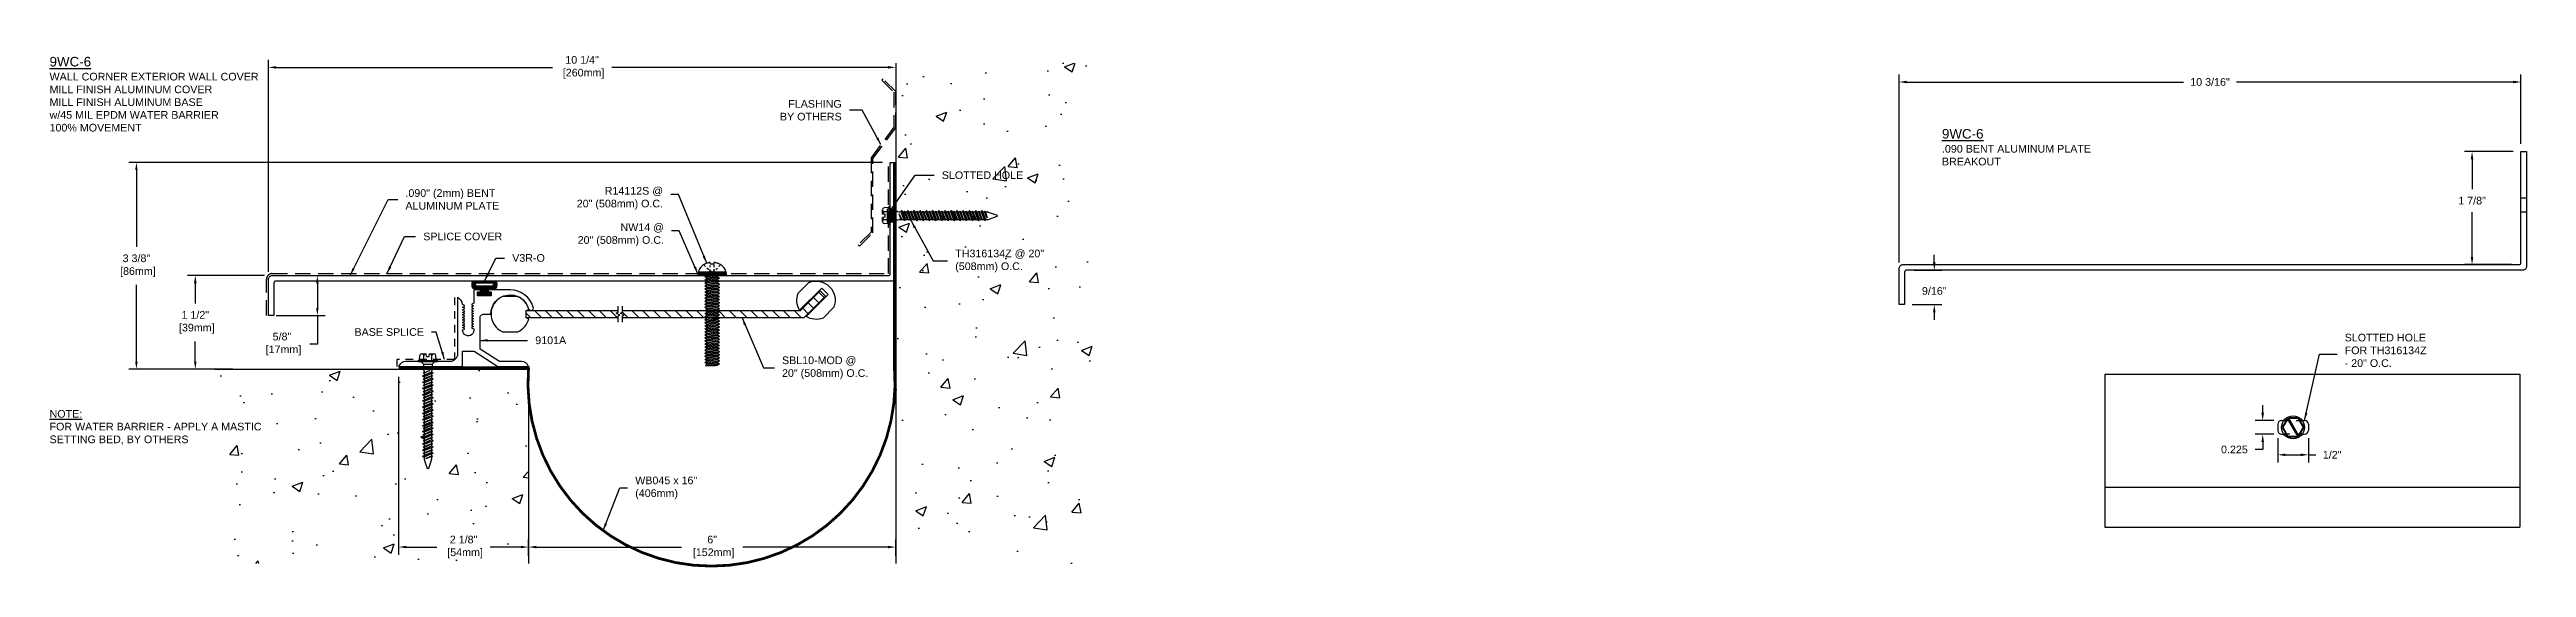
# Model space of a CAD drawing. Header units: inches. Extents: x -0.4 to 40.1, y 3.5 to 11.9.
import ezdxf

# ---------------------------------------------------------------- set-up
doc = ezdxf.new("R2010")
doc.units = ezdxf.units.IN
doc.header["$MEASUREMENT"] = 0
doc.linetypes.add('DASHED2', pattern=[0.375, 0.25, -0.125])
doc.linetypes.add('HIDDEN', pattern=[0.375, 0.25, -0.125])
for name, color, linetype in [('ANCHORS', 4, 'Continuous'), ('CONDITIONS', 1, 'Continuous'), ('DIMENSIONS', 3, 'Continuous'), ('FILLERS', 2, 'Continuous'), ('METALS', 7, 'Continuous'), ('TEXT', 2, 'Continuous')]:
    doc.layers.add(name, color=color, linetype=linetype)
doc.styles.add('ARIAL', font='arial.ttf')
doc.dimstyles.new('ARIAL', dxfattribs={"dimtxt": 0.125, "dimasz": 0.125, "dimexe": 0.125, "dimexo": 0.125, "dimgap": 0.125, "dimtad": 0, "dimtih": 1, "dimtoh": 1, "dimdec": 4, "dimzin": 3, "dimdsep": 46, "dimlunit": 4, "dimtxsty": 'ARIAL', "dimcen": 0.125, "dimadec": 0, "dimazin": 0, "dimtfac": 1, "dimtdec": 4, "dimtofl": 0, "dimtmove": 0, "dimatfit": 3, "dimfxl": 0, "dimfrac": 2, "dimtolj": 1, "dimtzin": 0, "dimarcsym": 0})

msp = doc.modelspace()

# ---------------------------------------------------------------- texts
at = {"layer": 'TEXT', "attachment_point": 1, "style": 'ARIAL'}
for s, insert, char_height, width in [('{\\L9WC-6\\P\\H0.8x;\\lWALL CORNER EXTERIOR WALL COVER\\PMILL FINISH ALUMINUM COVER\\PMILL FINISH ALUMINUM BASE\\Pw/45 MIL EPDM WATER BARRIER\\P100% MOVEMENT}', (-0.3961346, 11.8217088), 0.15625, 4.539973557), ('{\\L9WC-6\\P\\H0.8x;\\l.090 BENT ALUMINUM PLATE\\PBREAKOUT}', (30.5203326, 10.6430819), 0.15625, 3.3125), ('{\\LNOTE:}\\PFOR WATER BARRIER - APPLY A MASTIC SETTING BED, BY OTHERS', (-0.3961346, 6.0536972), 0.125, 3.552807365)]:
    msp.add_mtext(s, dxfattribs=dict(at, insert=insert, char_height=char_height, width=width))
at = {"layer": 'TEXT', "char_height": 0.125, "style": 'ARIAL'}
for s, insert, attachment_point in [('FLASHING\\PBY OTHERS', (12.5453478, 10.9489369), 6), ('SLOTTED HOLE', (14.1808222, 9.8882733), 4), ('.090" (2mm) BENT\\PALUMINUM PLATE', (5.4180567, 9.4927077), 4), ('R14112S @\\P20" (508mm) O.C.', (9.6274749, 9.5112155), 6), ('SPLICE COVER', (5.7092195, 8.8875317), 4), ('\\A1;NW14 @\\P20" (508mm) O.C.', (9.6422692, 8.9158383), 6), ('V3R-O', (7.1621821, 8.5364187), 4), ('TH316134Z @ 20"\\P(508mm) O.C.', (14.3997625, 8.4875585), 4), ('\\A1;BASE SPLICE', (5.7209211, 7.3902009), 3), ('SLOTTED HOLE\\PFOR TH316134Z\\P- 20" O.C.', (37.0995411, 7.0272484), 4), ('9101A', (7.538906, 7.1913837), 4), ('SBL10-MOD @\\P20" (508mm) O.C.', (11.5698615, 6.7425143), 4), ('WB045 x 16"\\P(406mm)', (9.1720922, 4.7809879), 4)]:
    msp.add_mtext(s, dxfattribs=dict(at, insert=insert, attachment_point=attachment_point))

# ---------------------------------------------------------------- blocks, each defined once
blk = doc.blocks.new('TH-316134')
for p, q in [((-0.157, 0.019), (0.157, 0.019)), ((-0.157, 0), (-0.157, 0.019)), ((-0.157, 0), (0.157, 0)), ((-0.135, 0.029), (-0.129, 0.1)), ((-0.115, 0), (-0.07, -0.045)), ((-0.097, 0.127), (-0.027, 0.127)), ((-0.065, 0.019), (-0.065, 0.1)), ((-0.023, 0.083), (-0.027, 0.127)), ((-0.023, 0.083), (0.023, 0.083)), ((0.023, 0.083), (0.027, 0.127)), ((0.027, 0.127), (0.097, 0.127)), ((0.064, 0.019), (0.064, 0.1)), ((0.115, 0), (0.07, -0.045)), ((0.135, 0.029), (0.129, 0.1)), ((0.157, 0.019), (0.157, 0)), ((-0.086, -0.234), (0.086, -0.184)), ((-0.086, -0.234), (-0.062, -0.221)), ((-0.086, -0.234), (-0.062, -0.247)), ((-0.086, -0.336), (0.086, -0.285)), ((-0.086, -0.336), (-0.062, -0.323)), ((-0.086, -0.336), (-0.062, -0.349)), ((-0.086, -0.437), (0.086, -0.387)), ((-0.074, -0.184), (0.032, -0.147)), ((-0.074, -0.184), (-0.062, -0.177)), ((-0.074, -0.184), (-0.062, -0.19)), ((-0.074, -0.285), (0.074, -0.234)), ((-0.074, -0.285), (-0.062, -0.279)), ((-0.074, -0.285), (-0.062, -0.291)), ((-0.074, -0.387), (0.074, -0.336)), ((-0.074, -0.387), (-0.062, -0.381)), ((-0.074, -0.387), (-0.062, -0.393)), ((-0.07, -0.045), (0.07, -0.045)), ((-0.07, -0.045), (-0.07, -0.112)), ((-0.069, -0.122), (-0.063, -0.148)), ((0.032, -0.147), (-0.062, -0.19)), ((-0.062, -0.177), (0.032, -0.147)), ((-0.062, -0.157), (-0.062, -0.177)), ((0.062, -0.171), (-0.062, -0.221)), ((-0.062, -0.19), (-0.062, -0.221)), ((0.062, -0.197), (-0.062, -0.247)), ((-0.062, -0.279), (0.062, -0.228)), ((0.062, -0.241), (-0.062, -0.291)), ((-0.062, -0.247), (-0.062, -0.279)), ((0.062, -0.272), (-0.062, -0.323)), ((-0.062, -0.291), (-0.062, -0.323)), ((0.062, -0.298), (-0.062, -0.349)), ((-0.062, -0.381), (0.062, -0.33)), ((0.062, -0.342), (-0.062, -0.393)), ((-0.062, -0.349), (-0.062, -0.381)), ((0.062, -0.374), (-0.062, -0.425)), ((-0.062, -0.393), (-0.062, -0.425)), ((0.062, -0.4), (-0.062, -0.45)), ((0.062, -0.157), (0.062, -0.171)), ((0.086, -0.184), (0.062, -0.171)), ((0.086, -0.184), (0.062, -0.197)), ((0.062, -0.197), (0.062, -0.228)), ((0.074, -0.234), (0.062, -0.228)), ((0.074, -0.234), (0.062, -0.241)), ((0.062, -0.241), (0.062, -0.272)), ((0.086, -0.285), (0.062, -0.272)), ((0.086, -0.285), (0.062, -0.298)), ((0.062, -0.298), (0.062, -0.33)), ((0.074, -0.336), (0.062, -0.33)), ((0.074, -0.336), (0.062, -0.342)), ((0.062, -0.342), (0.062, -0.374)), ((0.086, -0.387), (0.062, -0.374)), ((0.086, -0.387), (0.062, -0.4)), ((0.062, -0.4), (0.062, -0.431)), ((0.069, -0.122), (0.063, -0.148)), ((0.07, -0.045), (0.07, -0.112)), ((-0.086, -0.437), (-0.062, -0.425)), ((-0.086, -0.437), (-0.062, -0.45)), ((-0.086, -0.539), (0.086, -0.488)), ((-0.086, -0.539), (-0.062, -0.526)), ((-0.086, -0.539), (-0.062, -0.552)), ((-0.086, -0.641), (0.086, -0.59)), ((-0.086, -0.641), (-0.062, -0.628)), ((-0.086, -0.641), (-0.062, -0.654)), ((-0.086, -0.742), (0.086, -0.691)), ((-0.086, -0.742), (-0.062, -0.729)), ((-0.086, -0.742), (-0.062, -0.755)), ((-0.086, -0.844), (0.086, -0.793)), ((-0.074, -0.488), (0.074, -0.437)), ((-0.074, -0.488), (-0.062, -0.482)), ((-0.074, -0.488), (-0.062, -0.494)), ((-0.074, -0.59), (0.074, -0.539)), ((-0.074, -0.59), (-0.062, -0.584)), ((-0.074, -0.59), (-0.062, -0.596)), ((-0.074, -0.691), (0.074, -0.641)), ((-0.074, -0.691), (-0.062, -0.685)), ((-0.074, -0.691), (-0.062, -0.698)), ((-0.074, -0.793), (0.074, -0.742)), ((-0.074, -0.793), (-0.062, -0.787)), ((-0.074, -0.793), (-0.062, -0.799)), ((-0.062, -0.482), (0.062, -0.431)), ((0.062, -0.444), (-0.062, -0.494)), ((-0.062, -0.45), (-0.062, -0.482)), ((0.062, -0.475), (-0.062, -0.526)), ((-0.062, -0.494), (-0.062, -0.526)), ((0.062, -0.501), (-0.062, -0.552)), ((-0.062, -0.584), (0.062, -0.533)), ((0.062, -0.545), (-0.062, -0.596)), ((-0.062, -0.552), (-0.062, -0.584)), ((0.062, -0.577), (-0.062, -0.628)), ((-0.062, -0.596), (-0.062, -0.628)), ((0.062, -0.603), (-0.062, -0.654)), ((-0.062, -0.685), (0.062, -0.634)), ((0.062, -0.647), (-0.062, -0.698)), ((-0.062, -0.654), (-0.062, -0.685)), ((0.062, -0.678), (-0.062, -0.729)), ((-0.062, -0.698), (-0.062, -0.729)), ((0.062, -0.704), (-0.062, -0.755)), ((-0.062, -0.787), (0.062, -0.736)), ((0.062, -0.748), (-0.062, -0.799)), ((-0.062, -0.755), (-0.062, -0.787)), ((0.062, -0.78), (-0.062, -0.831)), ((-0.062, -0.799), (-0.062, -0.831)), ((0.062, -0.806), (-0.062, -0.857)), ((0.074, -0.437), (0.062, -0.431)), ((0.074, -0.437), (0.062, -0.444)), ((0.062, -0.444), (0.062, -0.475)), ((0.086, -0.488), (0.062, -0.475)), ((0.086, -0.488), (0.062, -0.501)), ((0.062, -0.501), (0.062, -0.533)), ((0.074, -0.539), (0.062, -0.533)), ((0.074, -0.539), (0.062, -0.545)), ((0.062, -0.545), (0.062, -0.577)), ((0.086, -0.59), (0.062, -0.577)), ((0.086, -0.59), (0.062, -0.603)), ((0.062, -0.603), (0.062, -0.634)), ((0.074, -0.641), (0.062, -0.634)), ((0.074, -0.641), (0.062, -0.647)), ((0.062, -0.647), (0.062, -0.678)), ((0.086, -0.691), (0.062, -0.678)), ((0.086, -0.691), (0.062, -0.704)), ((0.062, -0.704), (0.062, -0.736)), ((0.074, -0.742), (0.062, -0.736)), ((0.074, -0.742), (0.062, -0.748)), ((0.062, -0.748), (0.062, -0.78)), ((0.086, -0.793), (0.062, -0.78)), ((0.086, -0.793), (0.062, -0.806)), ((0.062, -0.806), (0.062, -0.838)), ((-0.086, -0.844), (-0.062, -0.831)), ((-0.086, -0.844), (-0.062, -0.857)), ((-0.086, -0.945), (0.086, -0.895)), ((-0.086, -0.945), (-0.062, -0.932)), ((-0.086, -0.945), (-0.062, -0.958)), ((-0.086, -1.047), (0.086, -0.996)), ((-0.086, -1.047), (-0.062, -1.034)), ((-0.086, -1.047), (-0.062, -1.06)), ((-0.086, -1.141), (0.086, -1.09)), ((-0.086, -1.141), (-0.062, -1.128)), ((-0.086, -1.141), (-0.062, -1.154)), ((-0.086, -1.242), (0.086, -1.191)), ((-0.074, -0.895), (0.074, -0.844)), ((-0.074, -0.895), (-0.062, -0.888)), ((-0.074, -0.895), (-0.062, -0.901)), ((-0.074, -0.996), (0.074, -0.945)), ((-0.074, -0.996), (-0.062, -0.99)), ((-0.074, -0.996), (-0.062, -1.002)), ((-0.074, -1.09), (0.074, -1.039)), ((-0.074, -1.09), (-0.062, -1.084)), ((-0.074, -1.09), (-0.062, -1.096)), ((-0.074, -1.191), (0.074, -1.141)), ((-0.074, -1.191), (-0.062, -1.185)), ((-0.074, -1.191), (-0.062, -1.198)), ((-0.062, -0.888), (0.062, -0.838)), ((0.062, -0.85), (-0.062, -0.901)), ((-0.062, -0.857), (-0.062, -0.888)), ((0.062, -0.882), (-0.062, -0.932)), ((-0.062, -0.901), (-0.062, -0.932)), ((0.062, -0.907), (-0.062, -0.958)), ((-0.062, -0.99), (0.062, -0.939)), ((0.062, -0.951), (-0.062, -1.002)), ((-0.062, -0.958), (-0.062, -0.99)), ((0.062, -0.983), (-0.062, -1.034)), ((-0.062, -1.002), (-0.062, -1.034)), ((0.062, -1.009), (-0.062, -1.06)), ((-0.062, -1.084), (0.062, -1.033)), ((0.062, -1.045), (-0.062, -1.096)), ((-0.062, -1.052), (-0.062, -1.084)), ((0.062, -1.077), (-0.062, -1.128)), ((-0.062, -1.096), (-0.062, -1.128)), ((0.062, -1.103), (-0.062, -1.154)), ((-0.062, -1.185), (0.062, -1.134)), ((0.062, -1.147), (-0.062, -1.198)), ((-0.062, -1.154), (-0.062, -1.185)), ((0.062, -1.178), (-0.062, -1.229)), ((-0.062, -1.198), (-0.062, -1.229)), ((0.062, -1.204), (-0.062, -1.255)), ((0.074, -0.844), (0.062, -0.838)), ((0.074, -0.844), (0.062, -0.85)), ((0.062, -0.85), (0.062, -0.882)), ((0.086, -0.895), (0.062, -0.882)), ((0.086, -0.895), (0.062, -0.907)), ((0.062, -0.907), (0.062, -0.939)), ((0.074, -0.945), (0.062, -0.939)), ((0.074, -0.945), (0.062, -0.951)), ((0.062, -0.951), (0.062, -0.983)), ((0.086, -0.996), (0.062, -0.983)), ((0.086, -0.996), (0.062, -1.009)), ((0.062, -1.001), (0.062, -1.033)), ((0.074, -1.039), (0.062, -1.033)), ((0.074, -1.039), (0.062, -1.045)), ((0.062, -1.045), (0.062, -1.077)), ((0.086, -1.09), (0.062, -1.077)), ((0.086, -1.09), (0.062, -1.103)), ((0.062, -1.103), (0.062, -1.134)), ((0.074, -1.141), (0.062, -1.134)), ((0.074, -1.141), (0.062, -1.147)), ((0.062, -1.147), (0.062, -1.178)), ((0.086, -1.191), (0.062, -1.178)), ((0.086, -1.191), (0.062, -1.204)), ((0.062, -1.204), (0.062, -1.236)), ((-0.086, -1.242), (-0.062, -1.229)), ((-0.086, -1.242), (-0.062, -1.255)), ((-0.086, -1.344), (0.086, -1.293)), ((-0.086, -1.344), (-0.062, -1.331)), ((-0.086, -1.344), (-0.062, -1.357)), ((-0.086, -1.445), (0.086, -1.395)), ((-0.086, -1.445), (-0.062, -1.432)), ((-0.086, -1.445), (-0.062, -1.458)), ((-0.086, -1.547), (0.086, -1.496)), ((-0.086, -1.547), (-0.062, -1.534)), ((-0.086, -1.547), (-0.062, -1.56)), ((-0.074, -1.293), (0.074, -1.242)), ((-0.074, -1.293), (-0.062, -1.287)), ((-0.074, -1.293), (-0.062, -1.299)), ((-0.074, -1.395), (0.074, -1.344)), ((-0.074, -1.395), (-0.062, -1.388)), ((-0.074, -1.395), (-0.062, -1.401)), ((-0.074, -1.496), (0.074, -1.445)), ((-0.074, -1.496), (-0.062, -1.49)), ((-0.074, -1.496), (-0.062, -1.502)), ((-0.062, -1.287), (0.062, -1.236)), ((0.062, -1.248), (-0.062, -1.299)), ((-0.062, -1.255), (-0.062, -1.287)), ((0.062, -1.28), (-0.062, -1.331)), ((-0.062, -1.299), (-0.062, -1.331)), ((0.062, -1.306), (-0.062, -1.357)), ((-0.062, -1.388), (0.062, -1.338)), ((0.062, -1.35), (-0.062, -1.401)), ((-0.062, -1.357), (-0.062, -1.388)), ((0.062, -1.382), (-0.062, -1.432)), ((-0.062, -1.401), (-0.062, -1.432)), ((0.062, -1.407), (-0.062, -1.458)), ((-0.062, -1.49), (0.062, -1.439)), ((0.062, -1.451), (-0.062, -1.502)), ((-0.062, -1.458), (-0.062, -1.49)), ((0.062, -1.483), (-0.062, -1.534)), ((-0.062, -1.502), (-0.062, -1.534)), ((0.062, -1.509), (-0.062, -1.56)), ((-0.062, -1.56), (-0.062, -1.586)), ((-0.06, -1.601), (-0.01, -1.744)), ((-0.034, -1.584), (0.062, -1.541)), ((-0.034, -1.584), (0.074, -1.547)), ((0.062, -1.553), (-0.034, -1.584)), ((0.06, -1.601), (0.01, -1.744)), ((0.074, -1.242), (0.062, -1.236)), ((0.074, -1.242), (0.062, -1.248)), ((0.062, -1.248), (0.062, -1.28)), ((0.086, -1.293), (0.062, -1.28)), ((0.086, -1.293), (0.062, -1.306)), ((0.062, -1.306), (0.062, -1.338)), ((0.074, -1.344), (0.062, -1.338)), ((0.074, -1.344), (0.062, -1.35)), ((0.062, -1.35), (0.062, -1.382)), ((0.086, -1.395), (0.062, -1.382)), ((0.086, -1.395), (0.062, -1.407)), ((0.062, -1.407), (0.062, -1.439)), ((0.074, -1.445), (0.062, -1.439)), ((0.074, -1.445), (0.062, -1.451)), ((0.062, -1.451), (0.062, -1.483)), ((0.086, -1.496), (0.062, -1.483)), ((0.086, -1.496), (0.062, -1.509)), ((0.062, -1.509), (0.062, -1.541)), ((0.074, -1.547), (0.062, -1.541)), ((0.074, -1.547), (0.062, -1.553)), ((0.062, -1.553), (0.062, -1.586))]:
    blk.add_line(p, q)
for centre, radius, start, end in [((-0.146, 0.03), 0.0112, 270, 355), ((-0.097, 0.095), 0.0327, 9.285, 170.715), ((0, 0.038), 0.0896, 107.4215, 136.0407), ((0, 0.038), 0.0896, 43.9593, 72.5785), ((0.097, 0.095), 0.0327, 9.285, 170.715), ((0.146, 0.03), 0.0112, 185, 270), ((-0.023, -0.112), 0.0465, 180, 191.9357), ((-0.109, -0.157), 0.0465, 0, 11.9357), ((0.109, -0.157), 0.0465, 168.0643, 180), ((0.023, -0.112), 0.0465, 348.0643, 0), ((-0.016, -1.586), 0.0465, 180, 199.3058), ((0.016, -1.586), 0.0465, 340.6942, 0), ((0, -1.739), 0.0106, 204.1001, 335.8999)]:
    blk.add_arc(centre, radius, start, end)
blk = doc.blocks.new('TH316134')
blk.add_blockref('TH-316134', (0, 0))
blk = doc.blocks.new('*D3')
at = {"layer": 'Defpoints', "color": 0}
for p in [(3.242, 8.25), (1.985, 6.72), (2.679, 6.72)]:
    blk.add_point(p, dxfattribs=at)
at = {"layer": 'DIMENSIONS', "color": 0, "lineweight": -2}
for p, q in [((3.117, 8.25), (1.86, 8.25)), ((1.985, 8.125), (1.985, 7.795)), ((1.985, 6.845), (1.985, 7.174)), ((2.554, 6.72), (1.86, 6.72))]:
    blk.add_line(p, q, dxfattribs=at)
at = {"layer": 'DIMENSIONS', "color": 0}
for points in [[(1.964, 8.125), (2.006, 8.125), (1.985, 8.25)], [(1.964, 6.845), (2.006, 6.845), (1.985, 6.72)]]:
    blk.add_solid(points, dxfattribs=at)
at = {"layer": 'DIMENSIONS', "color": 0, "insert": (1.985, 7.485), "char_height": 0.125, "attachment_point": 5, "style": 'ARIAL'}
blk.add_mtext('\\A1;1 1/2"\\P [39mm]', dxfattribs=at)
blk = doc.blocks.new('*D4')
at = {"layer": 'Defpoints', "color": 0}
for p in [(5.307, 6.72), (7.429, 3.815), (7.429, 3.547)]:
    blk.add_point(p, dxfattribs=at)
at = {"layer": 'DIMENSIONS', "color": 0, "lineweight": -2}
for p, q in [((5.307, 6.595), (5.307, 3.69)), ((5.432, 3.815), (5.933, 3.815)), ((7.304, 3.815), (6.803, 3.815)), ((7.429, 3.672), (7.429, 3.94))]:
    blk.add_line(p, q, dxfattribs=at)
at = {"layer": 'DIMENSIONS', "color": 0}
for points in [[(5.432, 3.836), (5.432, 3.795), (5.307, 3.815)], [(7.304, 3.836), (7.304, 3.795), (7.429, 3.815)]]:
    blk.add_solid(points, dxfattribs=at)
at = {"layer": 'DIMENSIONS', "color": 0, "insert": (6.368, 3.815), "char_height": 0.125, "attachment_point": 5, "style": 'ARIAL'}
blk.add_mtext('\\A1;2 1/8"\\P [54mm]', dxfattribs=at)
blk = doc.blocks.new('*D5')
at = {"layer": 'Defpoints', "color": 0}
for p in [(3.242, 8.25), (3.179, 7.597), (3.979, 7.597)]:
    blk.add_point(p, dxfattribs=at)
at = {"layer": 'DIMENSIONS', "color": 0, "lineweight": -2}
for p, q in [((3.367, 8.25), (4.104, 8.25)), ((3.979, 8.125), (3.979, 7.722)), ((3.304, 7.597), (4.104, 7.597)), ((3.979, 7.597), (3.979, 7.13)), ((3.979, 7.13), (3.854, 7.13))]:
    blk.add_line(p, q, dxfattribs=at)
at = {"layer": 'DIMENSIONS', "color": 0}
for points in [[(3.958, 8.125), (3.999, 8.125), (3.979, 8.25)], [(3.958, 7.722), (3.999, 7.722), (3.979, 7.597)]]:
    blk.add_solid(points, dxfattribs=at)
at = {"layer": 'DIMENSIONS', "color": 0, "insert": (3.401, 7.13), "char_height": 0.125, "attachment_point": 5, "style": 'ARIAL'}
blk.add_mtext('\\A1;5/8"\\P [17mm]', dxfattribs=at)
blk = doc.blocks.new('*D6')
at = {"layer": 'Defpoints', "color": 0}
for p in [(13.429, 3.815), (7.429, 3.547), (13.429, 3.547)]:
    blk.add_point(p, dxfattribs=at)
at = {"layer": 'DIMENSIONS', "color": 0, "lineweight": -2}
for p, q in [((7.429, 3.672), (7.429, 3.94)), ((7.554, 3.815), (9.928, 3.815)), ((13.304, 3.815), (10.931, 3.815)), ((13.429, 3.672), (13.429, 3.94))]:
    blk.add_line(p, q, dxfattribs=at)
at = {"layer": 'DIMENSIONS', "color": 0}
for points in [[(7.554, 3.836), (7.554, 3.795), (7.429, 3.815)], [(13.304, 3.836), (13.304, 3.795), (13.429, 3.815)]]:
    blk.add_solid(points, dxfattribs=at)
at = {"layer": 'DIMENSIONS', "color": 0, "insert": (10.429, 3.815), "char_height": 0.125, "attachment_point": 5, "style": 'ARIAL'}
blk.add_mtext('\\A1;6"\\P [152mm]', dxfattribs=at)
blk = doc.blocks.new('*D7')
at = {"layer": 'Defpoints', "color": 0}
for p in [(13.429, 11.72), (13.429, 11.65), (3.179, 8.187)]:
    blk.add_point(p, dxfattribs=at)
at = {"layer": 'DIMENSIONS', "color": 0, "lineweight": -2}
for p, q in [((3.179, 8.312), (3.179, 11.775)), ((3.304, 11.65), (7.821, 11.65)), ((13.304, 11.65), (8.788, 11.65)), ((13.429, 11.595), (13.429, 11.525))]:
    blk.add_line(p, q, dxfattribs=at)
at = {"layer": 'DIMENSIONS', "color": 0}
for points in [[(3.304, 11.671), (3.304, 11.63), (3.179, 11.65)], [(13.304, 11.671), (13.304, 11.63), (13.429, 11.65)]]:
    blk.add_solid(points, dxfattribs=at)
at = {"layer": 'DIMENSIONS', "color": 0, "insert": (8.304, 11.65), "char_height": 0.125, "attachment_point": 5, "style": 'ARIAL'}
blk.add_mtext('\\A1;10 1/4"\\P [260mm]', dxfattribs=at)
blk = doc.blocks.new('9101a')
blk.add_lwpolyline([(-0.925, 0.836), (-0.897, 0.822), (-0.925, 0.807), (-0.925, 0.795), (-0.897, 0.78), (-0.925, 0.766), (-0.925, 0.753), (-0.897, 0.739), (-0.925, 0.724), (-0.925, 0.711), (-0.897, 0.697), (-0.925, 0.682), (-0.925, 0.67), (-0.897, 0.655), (-0.925, 0.641), (-0.925, 0.628), (-0.895, 0.613, -1.093785), (-1.08, 0.591), (-1.049, 0.607), (-1.049, 0.62), (-1.077, 0.634), (-1.049, 0.649), (-1.049, 0.661), (-1.077, 0.676), (-1.049, 0.691), (-1.049, 0.703), (-1.077, 0.718), (-1.049, 0.732), (-1.049, 0.745), (-1.077, 0.759), (-1.049, 0.774), (-1.049, 0.786), (-1.077, 0.801), (-1.049, 0.816), (-1.049, 0.828), (-1.077, 0.843), (-1.049, 0.857), (-1.049, 0.87), (-1.077, 0.884), (-1.049, 0.899), (-1.049, 0.911), (-1.077, 0.926), (-1.049, 0.941), (-1.049, 0.953), (-1.077, 0.968), (-1.049, 0.982), (-1.049, 0.995), (-1.08, 1.011, 0.304337), (-1.16, 1.125), (-1.16, 0.205, -0.414214), (-1.285, 0.08), (-2.006, 0.08, 0.310805), (-2.123, 0), (-1.08, 0), (-1.08, 0.25), (-0.89, 0.25), (-0.5, 0), (0, 0, 0.306943), (-0.115, 0.08), (-0.477, 0.08), (-0.793, 0.283), (-0.793, 0.792, -0.414214), (-0.731, 0.854), (-0.616, 0.854, -0.865696), (0.001, 0.944, 1), (0.078, 0.966, 0.330951), (-0.301, 1.25), (-0.658, 1.25), (-0.658, 1.22), (-0.608, 1.22), (-0.608, 1.152), (-0.833, 1.152), (-0.833, 1.22), (-0.783, 1.22), (-0.783, 1.25), (-0.893, 1.25), (-0.893, 1.032), (-0.925, 1.016), (-0.925, 1.003), (-0.897, 0.989), (-0.925, 0.974), (-0.925, 0.961), (-0.897, 0.947), (-0.925, 0.932), (-0.925, 0.92), (-0.897, 0.905), (-0.925, 0.891), (-0.925, 0.878), (-0.897, 0.864), (-0.925, 0.849)], format="xyb", close=True)
blk = doc.blocks.new('V3Rb')
h = blk.add_hatch()
h.set_pattern_fill('NET', color=256, scale=0.1, angle=45, style=0)
h.set_pattern_definition([(45, (-6.708764, -7.902333), (-0.008838835, 0.008838835), []), (135, (-6.708764, -7.902333), (-0.008838835, -0.008838835), [])])
h.paths.add_polyline_path([(0.189, 0.227), (-0.189, 0.227, 0.336159), (-0.189, 0.11), (-0.053, 0.11), (-0.053, 0.035), (-0.108, 0.035), (-0.108, 0), (0.108, 0), (0.108, 0.035), (0.052, 0.035), (0.052, 0.11), (0.15, 0.11), (0.189, 0.11, 0.336159)])
h.paths.add_polyline_path([(0.136, 0.142), (-0.136, 0.142, -0.325717), (-0.136, 0.196), (0.136, 0.196, -0.325717)], flags=16)
blk.add_lwpolyline([(0.189, 0.11, 0.336159), (0.189, 0.227), (-0.189, 0.227, 0.336159), (-0.189, 0.11), (-0.053, 0.11), (-0.053, 0.035), (-0.108, 0.035), (-0.108, 0), (0.108, 0), (0.108, 0.035), (0.052, 0.035), (0.052, 0.11), (0.189, 0.11)], format="xyb")
blk.add_lwpolyline([(0.136, 0.196, -0.325717), (0.136, 0.142), (-0.136, 0.142, -0.325717), (-0.136, 0.196)], format="xyb", close=True)
blk = doc.blocks.new('*D9')
at = {"layer": 'Defpoints', "color": 0}
for p in [(1.023, 10.097), (13.339, 10.097), (2.724, 6.72)]:
    blk.add_point(p, dxfattribs=at)
at = {"layer": 'DIMENSIONS', "color": 0, "lineweight": -2}
for p, q in [((13.214, 10.097), (0.898, 10.097)), ((1.023, 9.972), (1.023, 8.719)), ((1.023, 6.845), (1.023, 8.098)), ((2.599, 6.72), (0.898, 6.72))]:
    blk.add_line(p, q, dxfattribs=at)
at = {"layer": 'DIMENSIONS', "color": 0}
for points in [[(1.002, 9.972), (1.044, 9.972), (1.023, 10.097)], [(1.002, 6.845), (1.044, 6.845), (1.023, 6.72)]]:
    blk.add_solid(points, dxfattribs=at)
at = {"layer": 'DIMENSIONS', "color": 0, "insert": (1.023, 8.409), "char_height": 0.125, "attachment_point": 5, "style": 'ARIAL'}
blk.add_mtext('\\A1;3 3/8"\\P [86mm]', dxfattribs=at)
blk = doc.blocks.new('*D10')
at = {"layer": 'Defpoints', "color": 0}
for p in [(29.819, 11.411), (39.98, 10.275), (29.819, 8.338)]:
    blk.add_point(p, dxfattribs=at)
at = {"layer": 'DIMENSIONS', "color": 0, "lineweight": -2}
for p, q in [((29.819, 8.463), (29.819, 11.536)), ((29.944, 11.411), (34.466, 11.411)), ((39.855, 11.411), (35.333, 11.411)), ((39.98, 10.4), (39.98, 11.536))]:
    blk.add_line(p, q, dxfattribs=at)
at = {"layer": 'DIMENSIONS', "color": 0}
for points in [[(29.944, 11.432), (29.944, 11.39), (29.819, 11.411)], [(39.855, 11.432), (39.855, 11.39), (39.98, 11.411)]]:
    blk.add_solid(points, dxfattribs=at)
at = {"layer": 'DIMENSIONS', "color": 0, "insert": (34.9, 11.411), "char_height": 0.125, "attachment_point": 5, "style": 'ARIAL'}
blk.add_mtext('\\A1;10 3/16"', dxfattribs=at)
blk = doc.blocks.new('*D11')
at = {"layer": 'Defpoints', "color": 0}
for p in [(29.941, 8.338), (30.395, 8.338), (29.909, 7.775)]:
    blk.add_point(p, dxfattribs=at)
at = {"layer": 'DIMENSIONS', "color": 0, "lineweight": -2}
for p, q in [((30.395, 8.463), (30.395, 8.588)), ((30.066, 8.338), (30.52, 8.338)), ((30.034, 7.775), (30.52, 7.775)), ((30.395, 7.65), (30.395, 7.525))]:
    blk.add_line(p, q, dxfattribs=at)
at = {"layer": 'DIMENSIONS', "color": 0}
for points in [[(30.374, 8.463), (30.416, 8.463), (30.395, 8.338)], [(30.374, 7.65), (30.416, 7.65), (30.395, 7.775)]]:
    blk.add_solid(points, dxfattribs=at)
at = {"layer": 'DIMENSIONS', "color": 0, "insert": (30.395, 7.998), "char_height": 0.125, "attachment_point": 5, "style": 'ARIAL'}
blk.add_mtext('\\A1;9/16"', dxfattribs=at)
blk = doc.blocks.new('*D12')
at = {"layer": 'Defpoints', "color": 0}
for p in [(39.98, 10.275), (39.181, 8.428), (39.948, 8.428)]:
    blk.add_point(p, dxfattribs=at)
at = {"layer": 'DIMENSIONS', "color": 0, "lineweight": -2}
for p, q in [((39.855, 10.275), (39.056, 10.275)), ((39.181, 10.15), (39.181, 9.663)), ((39.181, 8.553), (39.181, 9.284)), ((39.823, 8.428), (39.056, 8.428))]:
    blk.add_line(p, q, dxfattribs=at)
at = {"layer": 'DIMENSIONS', "color": 0}
for points in [[(39.16, 10.15), (39.201, 10.15), (39.181, 10.275)], [(39.16, 8.553), (39.201, 8.553), (39.181, 8.428)]]:
    blk.add_solid(points, dxfattribs=at)
at = {"layer": 'DIMENSIONS', "color": 0, "insert": (39.181, 9.473), "char_height": 0.125, "attachment_point": 5, "style": 'ARIAL'}
blk.add_mtext('\\A1;1 7/8"', dxfattribs=at)
blk = doc.blocks.new('WB045')
at = {"layer": 'FILLERS', "const_width": 0.045}
for points in [[(13.407, 6.742), (13.407, 10.097)], [(5.307, 6.742), (7.45, 6.742)]]:
    blk.add_lwpolyline(points, dxfattribs=at)
blk.add_lwpolyline([(7.429, 6.742, 1.083322), (13.407, 6.742)], format="xyb", dxfattribs=at)
blk = doc.blocks.new('SBL10-MOD')
h = blk.add_hatch()
h.set_pattern_fill('ANSI31', color=256, angle=90, style=0)
h.paths.add_polyline_path([(12.283, 7.913), (12.194, 8.001), (11.872, 7.679), (10.547, 7.679), (10.55, 7.676), (10.54, 7.666), (10.55, 7.655), (10.54, 7.645), (10.55, 7.634), (10.54, 7.624), (10.55, 7.614), (10.54, 7.603), (10.55, 7.593), (10.54, 7.583), (10.55, 7.572), (10.54, 7.562), (10.543, 7.559), (11.929, 7.559)])
h.paths.add_polyline_path([(10.316, 7.559), (10.308, 7.567), (10.318, 7.577), (10.308, 7.588), (10.318, 7.598), (10.308, 7.608), (10.318, 7.619), (10.308, 7.629), (10.318, 7.639), (10.308, 7.65), (10.318, 7.66), (10.308, 7.671), (10.317, 7.679), (8.96, 7.679), (8.96, 7.649), (8.931, 7.63), (8.989, 7.608), (8.96, 7.589), (8.96, 7.559)])
h.paths.add_polyline_path([(7.391, 7.679), (7.391, 7.559), (8.89, 7.559), (8.89, 7.589), (8.919, 7.608), (8.861, 7.63), (8.89, 7.649), (8.89, 7.679)])
for p, q in [((8.89, 7.749), (8.89, 7.649)), ((8.96, 7.749), (8.96, 7.649)), ((11.872, 7.679), (12.194, 8.001)), ((11.929, 7.559), (12.283, 7.913)), ((12.283, 7.913), (12.194, 8.001)), ((8.89, 7.649), (8.861, 7.63)), ((8.919, 7.608), (8.861, 7.63)), ((8.89, 7.589), (8.919, 7.608)), ((8.89, 7.589), (8.89, 7.489)), ((8.96, 7.649), (8.931, 7.63)), ((8.989, 7.608), (8.931, 7.63)), ((8.96, 7.679), (11.872, 7.679)), ((8.96, 7.589), (8.989, 7.608)), ((8.96, 7.589), (8.96, 7.489)), ((11.929, 7.559), (8.96, 7.559))]:
    blk.add_line(p, q)
for points in [[(12.218, 8.045), (11.858, 7.685, -0.233897), (11.835, 7.961), (12.011, 8.138, -0.654654), (12.416, 7.733), (12.24, 7.556, -0.233897), (11.963, 7.58), (12.323, 7.94)], [(7.432, 7.694, 0.233897), (7.254, 7.906), (7.004, 7.906, 0.654654), (7.004, 7.333), (7.254, 7.333, 0.233897), (7.432, 7.545), (7.391, 7.559), (7.391, 7.679)]]:
    blk.add_lwpolyline(points, format="xyb", close=True)
for points in [[(7.391, 7.679), (8.89, 7.679)], [(8.89, 7.559), (7.391, 7.559)]]:
    blk.add_lwpolyline(points)
blk = doc.blocks.new('R14112')
for p, q in [((-0.226, 0.031), (0.226, 0.031)), ((-0.226, 0.031), (-0.22, 0)), ((-0.22, 0), (0.22, 0)), ((-0.109, 0.116), (-0.133, 0.141)), ((-0.057, 0.062), (-0.086, 0.092)), ((-0.085, 0), (-0.085, -0.03)), ((-0.034, 0.038), (-0.042, 0.046)), ((-0.034, 0.161), (-0.034, 0.182)), ((-0.034, 0.161), (0.034, 0.161)), ((-0.034, 0.103), (-0.034, 0.131)), ((-0.034, 0.038), (-0.034, 0.065)), ((-0.034, 0.038), (-0.01, 0.038)), ((0.01, 0.038), (0.034, 0.038)), ((0.034, 0.161), (0.034, 0.182)), ((0.034, 0.106), (0.034, 0.142)), ((0.034, 0.038), (0.034, 0.073)), ((0.034, 0.038), (0.042, 0.046)), ((0.057, 0.062), (0.086, 0.092)), ((0.085, 0), (0.085, -0.005)), ((0.109, 0.116), (0.133, 0.141)), ((0.226, 0.031), (0.22, 0)), ((-0.119, -0.05), (0.119, -0.025)), ((-0.119, -0.05), (-0.085, -0.03)), ((-0.119, -0.05), (-0.085, -0.07)), ((-0.119, -0.1), (0.119, -0.075)), ((-0.119, -0.1), (-0.085, -0.08)), ((-0.119, -0.1), (-0.085, -0.12)), ((-0.119, -0.15), (0.119, -0.125)), ((-0.119, -0.15), (-0.085, -0.13)), ((-0.119, -0.15), (-0.085, -0.17)), ((-0.119, -0.2), (0.119, -0.175)), ((-0.119, -0.2), (-0.085, -0.18)), ((-0.119, -0.2), (-0.085, -0.22)), ((-0.119, -0.25), (0.119, -0.225)), ((-0.119, -0.25), (-0.085, -0.23)), ((-0.119, -0.25), (-0.085, -0.27)), ((-0.119, -0.3), (0.119, -0.275)), ((-0.119, -0.3), (-0.085, -0.28)), ((-0.119, -0.3), (-0.085, -0.32)), ((-0.119, -0.35), (0.119, -0.325)), ((-0.119, -0.35), (-0.085, -0.33)), ((-0.119, -0.35), (-0.085, -0.37)), ((-0.119, -0.4), (0.119, -0.375)), ((-0.119, -0.4), (-0.085, -0.38)), ((-0.119, -0.4), (-0.085, -0.42)), ((-0.085, -0.03), (0.085, -0.005)), ((-0.085, -0.07), (0.085, -0.045)), ((-0.085, -0.08), (0.085, -0.055)), ((-0.085, -0.07), (-0.085, -0.08)), ((-0.085, -0.12), (0.085, -0.095)), ((-0.085, -0.13), (0.085, -0.105)), ((-0.085, -0.12), (-0.085, -0.13)), ((-0.085, -0.17), (0.085, -0.145)), ((-0.085, -0.18), (0.085, -0.155)), ((-0.085, -0.17), (-0.085, -0.18)), ((-0.085, -0.22), (0.085, -0.195)), ((-0.085, -0.23), (0.085, -0.205)), ((-0.085, -0.22), (-0.085, -0.23)), ((-0.085, -0.27), (0.085, -0.245)), ((-0.085, -0.28), (0.085, -0.255)), ((-0.085, -0.27), (-0.085, -0.28)), ((-0.085, -0.32), (0.085, -0.295)), ((-0.085, -0.33), (0.085, -0.305)), ((-0.085, -0.32), (-0.085, -0.33)), ((-0.085, -0.37), (0.085, -0.345)), ((-0.085, -0.38), (0.085, -0.355)), ((-0.085, -0.37), (-0.085, -0.38)), ((-0.085, -0.42), (0.085, -0.395)), ((0.119, -0.025), (0.085, -0.005)), ((0.119, -0.025), (0.085, -0.045)), ((0.085, -0.045), (0.085, -0.055)), ((0.119, -0.075), (0.085, -0.055)), ((0.119, -0.075), (0.085, -0.095)), ((0.085, -0.095), (0.085, -0.105)), ((0.119, -0.125), (0.085, -0.105)), ((0.119, -0.125), (0.085, -0.145)), ((0.085, -0.145), (0.085, -0.155)), ((0.119, -0.175), (0.085, -0.155)), ((0.119, -0.175), (0.085, -0.195)), ((0.085, -0.195), (0.085, -0.205)), ((0.119, -0.225), (0.085, -0.205)), ((0.119, -0.225), (0.085, -0.245)), ((0.085, -0.245), (0.085, -0.255)), ((0.119, -0.275), (0.085, -0.255)), ((0.119, -0.275), (0.085, -0.295)), ((0.085, -0.295), (0.085, -0.305)), ((0.119, -0.325), (0.085, -0.305)), ((0.119, -0.325), (0.085, -0.345)), ((0.085, -0.345), (0.085, -0.355)), ((0.119, -0.375), (0.085, -0.355)), ((0.119, -0.375), (0.085, -0.395)), ((0.085, -0.395), (0.085, -0.405)), ((-0.119, -0.45), (0.119, -0.425)), ((-0.119, -0.45), (-0.085, -0.43)), ((-0.119, -0.45), (-0.085, -0.47)), ((-0.119, -0.5), (0.119, -0.475)), ((-0.119, -0.5), (-0.085, -0.48)), ((-0.119, -0.5), (-0.085, -0.52)), ((-0.119, -0.55), (0.119, -0.525)), ((-0.119, -0.55), (-0.085, -0.53)), ((-0.119, -0.55), (-0.085, -0.57)), ((-0.119, -0.6), (0.119, -0.575)), ((-0.119, -0.6), (-0.085, -0.58)), ((-0.119, -0.6), (-0.085, -0.62)), ((-0.119, -0.65), (0.119, -0.625)), ((-0.119, -0.65), (-0.085, -0.63)), ((-0.119, -0.65), (-0.085, -0.67)), ((-0.119, -0.7), (0.119, -0.675)), ((-0.119, -0.7), (-0.085, -0.68)), ((-0.119, -0.7), (-0.085, -0.72)), ((-0.119, -0.75), (0.119, -0.725)), ((-0.119, -0.75), (-0.085, -0.73)), ((-0.119, -0.75), (-0.085, -0.77)), ((-0.119, -0.8), (0.119, -0.775)), ((-0.119, -0.8), (-0.085, -0.78)), ((-0.119, -0.8), (-0.085, -0.82)), ((-0.085, -0.43), (0.085, -0.405)), ((-0.085, -0.42), (-0.085, -0.43)), ((-0.085, -0.47), (0.085, -0.445)), ((-0.085, -0.48), (0.085, -0.455)), ((-0.085, -0.47), (-0.085, -0.48)), ((-0.085, -0.52), (0.085, -0.495)), ((-0.085, -0.53), (0.085, -0.505)), ((-0.085, -0.52), (-0.085, -0.53)), ((-0.085, -0.57), (0.085, -0.545)), ((-0.085, -0.58), (0.085, -0.555)), ((-0.085, -0.57), (-0.085, -0.58)), ((-0.085, -0.62), (0.085, -0.595)), ((-0.085, -0.63), (0.085, -0.605)), ((-0.085, -0.62), (-0.085, -0.63)), ((-0.085, -0.67), (0.085, -0.645)), ((-0.085, -0.68), (0.085, -0.655)), ((-0.085, -0.67), (-0.085, -0.68)), ((-0.085, -0.72), (0.085, -0.695)), ((-0.085, -0.73), (0.085, -0.705)), ((-0.085, -0.72), (-0.085, -0.73)), ((-0.085, -0.77), (0.085, -0.745)), ((-0.085, -0.78), (0.085, -0.755)), ((-0.085, -0.77), (-0.085, -0.78)), ((-0.085, -0.82), (0.085, -0.795)), ((-0.085, -0.83), (0.085, -0.805)), ((0.119, -0.425), (0.085, -0.405)), ((0.119, -0.425), (0.085, -0.445)), ((0.085, -0.445), (0.085, -0.455)), ((0.119, -0.475), (0.085, -0.455)), ((0.119, -0.475), (0.085, -0.495)), ((0.085, -0.495), (0.085, -0.505)), ((0.119, -0.525), (0.085, -0.505)), ((0.119, -0.525), (0.085, -0.545)), ((0.085, -0.545), (0.085, -0.555)), ((0.119, -0.575), (0.085, -0.555)), ((0.119, -0.575), (0.085, -0.595)), ((0.085, -0.595), (0.085, -0.605)), ((0.119, -0.625), (0.085, -0.605)), ((0.119, -0.625), (0.085, -0.645)), ((0.085, -0.645), (0.085, -0.655)), ((0.119, -0.675), (0.085, -0.655)), ((0.119, -0.675), (0.085, -0.695)), ((0.085, -0.695), (0.085, -0.705)), ((0.119, -0.725), (0.085, -0.705)), ((0.119, -0.725), (0.085, -0.745)), ((0.085, -0.745), (0.085, -0.755)), ((0.119, -0.775), (0.085, -0.755)), ((0.119, -0.775), (0.085, -0.795)), ((0.085, -0.795), (0.085, -0.805)), ((0.119, -0.825), (0.085, -0.805)), ((-0.119, -0.85), (0.119, -0.825)), ((-0.119, -0.85), (-0.085, -0.83)), ((-0.119, -0.85), (-0.085, -0.87)), ((-0.119, -0.9), (0.119, -0.875)), ((-0.119, -0.9), (-0.085, -0.88)), ((-0.119, -0.9), (-0.085, -0.92)), ((-0.119, -0.95), (0.119, -0.925)), ((-0.119, -0.95), (-0.085, -0.93)), ((-0.119, -0.95), (-0.085, -0.97)), ((-0.119, -1), (0.119, -0.975)), ((-0.119, -1), (-0.085, -0.98)), ((-0.119, -1), (-0.085, -1.02)), ((-0.119, -1.05), (0.119, -1.025)), ((-0.119, -1.05), (-0.085, -1.03)), ((-0.119, -1.05), (-0.085, -1.07)), ((-0.119, -1.1), (0.119, -1.075)), ((-0.119, -1.1), (-0.085, -1.08)), ((-0.119, -1.1), (-0.085, -1.12)), ((-0.119, -1.15), (0.119, -1.125)), ((-0.119, -1.15), (-0.085, -1.13)), ((-0.119, -1.15), (-0.085, -1.17)), ((-0.119, -1.2), (0.119, -1.175)), ((-0.119, -1.2), (-0.085, -1.18)), ((-0.119, -1.2), (-0.085, -1.22)), ((-0.085, -0.82), (-0.085, -0.83)), ((-0.085, -0.87), (0.085, -0.845)), ((-0.085, -0.88), (0.085, -0.855)), ((-0.085, -0.87), (-0.085, -0.88)), ((-0.085, -0.92), (0.085, -0.895)), ((-0.085, -0.93), (0.085, -0.905)), ((-0.085, -0.92), (-0.085, -0.93)), ((-0.085, -0.97), (0.085, -0.945)), ((-0.085, -0.98), (0.085, -0.955)), ((-0.085, -0.97), (-0.085, -0.98)), ((-0.085, -1.02), (0.085, -0.995)), ((-0.085, -1.03), (0.085, -1.005)), ((-0.085, -1.02), (-0.085, -1.03)), ((-0.085, -1.07), (0.085, -1.045)), ((-0.085, -1.08), (0.085, -1.055)), ((-0.085, -1.07), (-0.085, -1.08)), ((-0.085, -1.12), (0.085, -1.095)), ((-0.085, -1.13), (0.085, -1.105)), ((-0.085, -1.12), (-0.085, -1.13)), ((-0.085, -1.17), (0.085, -1.145)), ((-0.085, -1.18), (0.085, -1.155)), ((-0.085, -1.17), (-0.085, -1.18)), ((-0.085, -1.22), (0.085, -1.195)), ((-0.085, -1.23), (0.085, -1.205)), ((0.119, -0.825), (0.085, -0.845)), ((0.085, -0.845), (0.085, -0.855)), ((0.119, -0.875), (0.085, -0.855)), ((0.119, -0.875), (0.085, -0.895)), ((0.085, -0.895), (0.085, -0.905)), ((0.119, -0.925), (0.085, -0.905)), ((0.119, -0.925), (0.085, -0.945)), ((0.085, -0.945), (0.085, -0.955)), ((0.119, -0.975), (0.085, -0.955)), ((0.119, -0.975), (0.085, -0.995)), ((0.085, -0.995), (0.085, -1.005)), ((0.119, -1.025), (0.085, -1.005)), ((0.119, -1.025), (0.085, -1.045)), ((0.085, -1.045), (0.085, -1.055)), ((0.119, -1.075), (0.085, -1.055)), ((0.119, -1.075), (0.085, -1.095)), ((0.085, -1.095), (0.085, -1.105)), ((0.119, -1.125), (0.085, -1.105)), ((0.119, -1.125), (0.085, -1.145)), ((0.085, -1.145), (0.085, -1.155)), ((0.119, -1.175), (0.085, -1.155)), ((0.119, -1.175), (0.085, -1.195)), ((0.085, -1.195), (0.085, -1.205)), ((0.119, -1.225), (0.085, -1.205)), ((-0.119, -1.25), (0.119, -1.225)), ((-0.119, -1.25), (-0.085, -1.23)), ((-0.119, -1.25), (-0.085, -1.27)), ((-0.119, -1.3), (0.119, -1.275)), ((-0.119, -1.3), (-0.085, -1.28)), ((-0.119, -1.3), (-0.085, -1.32)), ((-0.119, -1.35), (0.119, -1.325)), ((-0.119, -1.35), (-0.085, -1.33)), ((-0.119, -1.35), (-0.085, -1.37)), ((-0.119, -1.4), (0.119, -1.375)), ((-0.119, -1.4), (-0.085, -1.38)), ((-0.119, -1.4), (-0.085, -1.42)), ((-0.119, -1.45), (0.119, -1.425)), ((-0.119, -1.45), (-0.085, -1.43)), ((-0.119, -1.45), (-0.085, -1.47)), ((-0.11, -1.5), (0.119, -1.475)), ((-0.11, -1.5), (-0.085, -1.48)), ((-0.11, -1.5), (0.048, -1.5)), ((-0.085, -1.22), (-0.085, -1.23)), ((-0.085, -1.27), (0.085, -1.245)), ((-0.085, -1.28), (0.085, -1.255)), ((-0.085, -1.27), (-0.085, -1.28)), ((-0.085, -1.32), (0.085, -1.295)), ((-0.085, -1.33), (0.085, -1.305)), ((-0.085, -1.32), (-0.085, -1.33)), ((-0.085, -1.37), (0.085, -1.345)), ((-0.085, -1.38), (0.085, -1.355)), ((-0.085, -1.37), (-0.085, -1.38)), ((-0.085, -1.42), (0.085, -1.395)), ((-0.085, -1.43), (0.085, -1.405)), ((-0.085, -1.42), (-0.085, -1.43)), ((-0.085, -1.47), (0.085, -1.445)), ((-0.085, -1.48), (0.085, -1.455)), ((-0.085, -1.47), (-0.085, -1.48)), ((0.048, -1.5), (0.085, -1.495)), ((0.119, -1.225), (0.085, -1.245)), ((0.085, -1.245), (0.085, -1.255)), ((0.119, -1.275), (0.085, -1.255)), ((0.119, -1.275), (0.085, -1.295)), ((0.085, -1.295), (0.085, -1.305)), ((0.119, -1.325), (0.085, -1.305)), ((0.119, -1.325), (0.085, -1.345)), ((0.085, -1.345), (0.085, -1.355)), ((0.119, -1.375), (0.085, -1.355)), ((0.119, -1.375), (0.085, -1.395)), ((0.085, -1.395), (0.085, -1.405)), ((0.119, -1.425), (0.085, -1.405)), ((0.119, -1.425), (0.085, -1.445)), ((0.085, -1.445), (0.085, -1.455)), ((0.119, -1.475), (0.085, -1.455)), ((0.119, -1.475), (0.085, -1.495))]:
    blk.add_line(p, q)
for centre, radius, start, end in [((-0.08, 0), 0.149, 152.7282, 167.9922), ((-0.041, -0.02), 0.192, 128.7816, 152.7282), ((-0.016, -0.051), 0.232, 108.4084, 128.7816), ((0, -0.1), 0.284, 96.8718, 108.4084), ((0, -0.1), 0.284, 71.5916, 83.1282), ((0.016, -0.051), 0.232, 51.2184, 71.5916), ((0.041, -0.02), 0.192, 27.2718, 51.2184), ((0.08, 0), 0.149, 12.0078, 27.2718)]:
    blk.add_arc(centre, radius, start, end)
blk = doc.blocks.new('*D25')
at = {"layer": 'Defpoints', "color": 0}
for p in [(36.006, 5.721), (36.506, 5.721), (36.506, 5.322)]:
    blk.add_point(p, dxfattribs=at)
at = {"layer": 'DIMENSIONS', "color": 0, "lineweight": -2}
for p, q in [((36.006, 5.596), (36.006, 5.197)), ((36.131, 5.322), (36.381, 5.322)), ((36.506, 5.596), (36.506, 5.197)), ((36.506, 5.322), (36.631, 5.322))]:
    blk.add_line(p, q, dxfattribs=at)
at = {"layer": 'DIMENSIONS', "color": 0}
for points in [[(36.131, 5.343), (36.131, 5.301), (36.006, 5.322)], [(36.381, 5.343), (36.381, 5.301), (36.506, 5.322)]]:
    blk.add_solid(points, dxfattribs=at)
at = {"layer": 'DIMENSIONS', "color": 0, "insert": (36.895, 5.322), "char_height": 0.125, "attachment_point": 5, "style": 'ARIAL'}
blk.add_mtext('\\A1;1/2"', dxfattribs=at)
blk = doc.blocks.new('*D26')
at = {"layer": 'Defpoints', "color": 0}
for p in [(36.069, 5.883), (35.76, 5.658), (36.069, 5.658)]:
    blk.add_point(p, dxfattribs=at)
at = {"layer": 'DIMENSIONS', "color": 0, "lineweight": -2}
for p, q in [((35.76, 6.008), (35.76, 6.133)), ((35.944, 5.883), (35.635, 5.883)), ((35.944, 5.658), (35.635, 5.658)), ((35.76, 5.408), (35.635, 5.408)), ((35.76, 5.533), (35.76, 5.408))]:
    blk.add_line(p, q, dxfattribs=at)
at = {"layer": 'DIMENSIONS', "color": 0}
for points in [[(35.739, 6.008), (35.781, 6.008), (35.76, 5.883)], [(35.739, 5.533), (35.781, 5.533), (35.76, 5.658)]]:
    blk.add_solid(points, dxfattribs=at)
at = {"layer": 'DIMENSIONS', "color": 0, "insert": (35.298, 5.408), "char_height": 0.125, "attachment_point": 5, "style": 'ARIAL'}
blk.add_mtext('\\A1;0.225', dxfattribs=at)
blk = doc.blocks.new('tapcon head')
for p, q in [((-0.097, 0.144), (0.076, -0.156)), ((-0.076, 0.156), (0.097, -0.144))]:
    blk.add_line(p, q)
for points in [[(-0.097, 0.144), (-0.18, 0), (-0.09, -0.156), (0.076, -0.156)], [(-0.09, 0.131), (-0.166, 0), (-0.083, -0.144), (0.069, -0.144)], [(0.097, -0.144), (0.18, 0), (0.09, 0.156), (-0.076, 0.156)], [(0.09, -0.131), (0.166, 0), (0.083, 0.144), (-0.069, 0.144)]]:
    blk.add_lwpolyline(points)
blk.add_circle((0, 0), 0.188)

# ---------------------------------------------------------------- dimensions: what is measured, and where the dimension line sits
at = {"layer": 'DIMENSIONS'}
for base, p1, p2, override, picture, middle in [((13.4292763, 11.6504422), (3.1792645, 8.1873325), (13.4292763, 11.7198325), {"dimdec": 6, "dimpost": '\\X'}, '*D7', (8.3042704, 11.6504422)), ((7.4292763, 3.8154443), (5.306622, 6.7198325), (7.4292763, 3.5469089), {"dimpost": '\\X'}, '*D4', (6.3679491, 3.8154443)), ((13.4292763, 3.8154443), (7.4292763, 3.5469089), (13.4292763, 3.5469089), {"dimpost": '\\X'}, '*D6', (10.4292763, 3.8154443))]:
    dim = msp.add_linear_dim(base=base, p1=p1, p2=p2, dimstyle='ARIAL', override=override, dxfattribs=at)
    dim.commit()
    dim.dimension.update_dxf_attribs({"geometry": picture, "text_midpoint": middle, "dimtype": 160})
for base, p1, p2, picture, middle in [((29.8194954, 11.4110939), (39.9795072, 10.275493), (29.8194954, 8.337993), '*D10', (34.8995013, 11.4110939)), ((36.5061797, 5.3222822), (36.0061797, 5.7207821), (36.5061797, 5.7207821), '*D25', (36.8949502, 5.3222822))]:
    dim = msp.add_linear_dim(base=base, p1=p1, p2=p2, dimstyle='ARIAL', override={"dimpost": ''}, dxfattribs=at)
    dim.commit()
    dim.dimension.update_dxf_attribs({"geometry": picture, "text_midpoint": middle})
for base, p1, p2, override, picture, middle in [((39.1806618, 8.427993), (39.9795072, 10.275493), (39.9482572, 8.427993), {"dimpost": ''}, '*D12', (39.1806618, 9.4731802)), ((1.0227189, 10.0973325), (2.7242763, 6.7198325), (13.3392763, 10.0973325), {"dimpost": '\\X'}, '*D9', (1.0227189, 8.4085825)), ((30.3949944, 8.337993), (29.9094954, 7.775493), (29.9407454, 8.337993), {"dimpost": ''}, '*D11', (30.3949944, 7.9982359)), ((1.9850906, 6.7198325), (3.2417645, 8.2498325), (2.6792763, 6.7198325), {"dimpost": '\\X'}, '*D3', (1.9850906, 7.4848325)), ((3.9786374, 7.5973325), (3.2417645, 8.2498325), (3.1792645, 7.5973325), {"dimpost": '\\X'}, '*D5', (3.400619, 7.1300014))]:
    dim = msp.add_linear_dim(base=base, p1=p1, p2=p2, angle=90, dimstyle='ARIAL', override=override, dxfattribs=at)
    dim.commit()
    dim.dimension.update_dxf_attribs({"geometry": picture, "text_midpoint": middle, "dimtype": 160})
dim = msp.add_linear_dim(base=(35.7596711, 5.6582821), p1=(36.0686797, 5.8832821), p2=(36.0686797, 5.6582821), angle=90, dimstyle='ARIAL', override={"dimdec": 3, "dimlunit": 2, "dimpost": ''}, dxfattribs=at)
dim.commit()
dim.dimension.update_dxf_attribs({"geometry": '*D26', "text_midpoint": (35.2982967, 5.4082821)})

# ---------------------------------------------------------------- hatches: boundary and pattern name
at = {"layer": 'ANCHORS'}
msp.add_hatch(color=256, dxfattribs=at).paths.add_polyline_path([(10.1967763, 8.2810825), (10.1967763, 8.2498325), (10.6617763, 8.2498325), (10.6617763, 8.2810825)])
at = {"layer": 'CONDITIONS'}
h = msp.add_hatch(dxfattribs=at)
h.set_pattern_fill('AR-CONC', color=256, scale=0.25, style=0)
h.set_pattern_definition([(50, (3, 0), (1.79315, -0.15688), [0.1875, -2.0625]), (355, (3, 0), (-0.34688, 1.88048), [0.15, -1.65]), (100.451, (3.1494, -0.013), (1.44627, 1.7236), [0.15935, -1.75286]), (46.184, (3, 0.5), (2.6681, -0.4138), [0.28125, -3.09375]), (96.636, (3.2223, 0.4655), (2.33666, 2.4353), [0.23903, -2.6293]), (351.184, (3, 0.5), (2.33665, 2.4353), [0.225, -2.475]), (21, (3.25, 0.375), (1.49227, -1.00655), [0.1875, -2.0625]), (326, (3.25, 0.375), (0.60829, 1.81288), [0.15, -1.65]), (71.451, (3.3744, 0.2911), (2.10056, 0.80633), [0.15935, -1.75286]), (37.5, (3, 0), (0.0304, 0.832235), [0, -1.63, 0, -1.675, 0, -1.65625]), (7.5, (3, 0), (0.657674, 0.98603), [0, -0.955, 0, -1.5925, 0, -0.63125]), (327.5, (2.4425, 0), (1.334556, -0.056387), [0, -0.625, 0, -1.95, 0, -2.5875]), (317.5, (2.1925, 0), (1.457965, 0.25026), [0, -0.8125, 0, -1.295, 0, -1.8375])])
h.paths.add_polyline_path([(16.6594493, 11.7198325), (13.4292763, 11.7198325), (13.4292763, 9.2932685), (13.4419575, 9.2905878, 0.0521264501), (13.4515744, 9.2895825), (13.4649451, 9.2895825), (13.47787, 9.3135825), (13.4907949, 9.2895825), (13.5224879, 9.2895825), (13.5286513, 9.3010272), (13.5348146, 9.2895825), (13.5665076, 9.2895825), (13.5794325, 9.3135825), (13.5923574, 9.2895825), (13.6240504, 9.2895825), (13.6302138, 9.3010272), (13.6363771, 9.2895825), (13.6680701, 9.2895825), (13.680995, 9.3135825), (13.6939199, 9.2895825), (13.7256129, 9.2895825), (13.7317763, 9.3010272), (13.7379396, 9.2895825), (13.7696326, 9.2895825), (13.7825575, 9.3135825), (13.7954824, 9.2895825), (13.8271754, 9.2895825), (13.8333388, 9.3010272), (13.8395021, 9.2895825), (13.8711951, 9.2895825), (13.88412, 9.3135825), (13.8970449, 9.2895825), (13.9287379, 9.2895825), (13.9349013, 9.3010272), (13.9410646, 9.2895825), (13.9727576, 9.2895825), (13.9856825, 9.3135825), (13.9986074, 9.2895825), (14.0303004, 9.2895825), (14.0364638, 9.3010272), (14.0426271, 9.2895825), (14.0743201, 9.2895825), (14.087245, 9.3135825), (14.1001699, 9.2895825), (14.1318629, 9.2895825), (14.1380263, 9.3010272), (14.1441896, 9.2895825), (14.1758826, 9.2895825), (14.1888075, 9.3135825), (14.2017324, 9.2895825), (14.2334254, 9.2895825), (14.2395888, 9.3010272), (14.2457521, 9.2895825), (14.2774451, 9.2895825), (14.29037, 9.3135825), (14.3032949, 9.2895825), (14.3271754, 9.2895825), (14.3333388, 9.3010272), (14.3395021, 9.2895825), (14.3711951, 9.2895825), (14.38412, 9.3135825), (14.3970449, 9.2895825), (14.4287379, 9.2895825), (14.4349013, 9.3010272), (14.4410646, 9.2895825), (14.4727576, 9.2895825), (14.4856825, 9.3135825), (14.4986074, 9.2895825), (14.5303004, 9.2895825), (14.5364638, 9.3010272), (14.5426271, 9.2895825), (14.5743201, 9.2895825), (14.587245, 9.3135825), (14.6001699, 9.2895825), (14.6318629, 9.2895825), (14.6380263, 9.3010272), (14.6441896, 9.2895825), (14.6758826, 9.2895825), (14.6888075, 9.3135825), (14.7017324, 9.2895825), (14.7334254, 9.2895825), (14.7395888, 9.3010272), (14.7457521, 9.2895825), (14.7774451, 9.2895825), (14.79037, 9.3135825), (14.8032949, 9.2895825), (14.8349879, 9.2895825), (14.8411513, 9.3010272), (14.8473146, 9.2895825), (14.8878463, 9.2895825), (15.0363617, 9.2375564, -0.7741232814), (15.0363617, 9.2171086), (14.8878463, 9.1650825), (14.8540762, 9.1650825), (14.8411513, 9.1410825), (14.8282263, 9.1650825), (14.7965334, 9.1650825), (14.79037, 9.1536379), (14.7842066, 9.1650825), (14.7525137, 9.1650825), (14.7395888, 9.1410825), (14.7266638, 9.1650825), (14.6949709, 9.1650825), (14.6888075, 9.1536379), (14.6826441, 9.1650825), (14.6509512, 9.1650825), (14.6380263, 9.1410825), (14.6251013, 9.1650825), (14.5934084, 9.1650825), (14.587245, 9.1536379), (14.5810816, 9.1650825), (14.5493887, 9.1650825), (14.5364638, 9.1410825), (14.5235388, 9.1650825), (14.4918459, 9.1650825), (14.4856825, 9.1536379), (14.4795191, 9.1650825), (14.4478262, 9.1650825), (14.4349013, 9.1410825), (14.4219763, 9.1650825), (14.3902834, 9.1650825), (14.38412, 9.1536379), (14.3779566, 9.1650825), (14.3540762, 9.1650825), (14.3411513, 9.1410825), (14.3282263, 9.1650825), (14.2965334, 9.1650825), (14.29037, 9.1536379), (14.2842066, 9.1650825), (14.2525137, 9.1650825), (14.2395888, 9.1410825), (14.2266638, 9.1650825), (14.1949709, 9.1650825), (14.1888075, 9.1536379), (14.1826441, 9.1650825), (14.1509512, 9.1650825), (14.1380263, 9.1410825), (14.1251013, 9.1650825), (14.0934084, 9.1650825), (14.087245, 9.1536379), (14.0810816, 9.1650825), (14.0493887, 9.1650825), (14.0364638, 9.1410825), (14.0235388, 9.1650825), (13.9918459, 9.1650825), (13.9856825, 9.1536379), (13.9795191, 9.1650825), (13.9478262, 9.1650825), (13.9349013, 9.1410825), (13.9219763, 9.1650825), (13.8902834, 9.1650825), (13.88412, 9.1536379), (13.8779566, 9.1650825), (13.8462637, 9.1650825), (13.8333388, 9.1410825), (13.8204138, 9.1650825), (13.7887209, 9.1650825), (13.7825575, 9.1536379), (13.7763941, 9.1650825), (13.7447012, 9.1650825), (13.7317763, 9.1410825), (13.7188513, 9.1650825), (13.6871584, 9.1650825), (13.680995, 9.1536379), (13.6748316, 9.1650825), (13.6431387, 9.1650825), (13.6302138, 9.1410825), (13.6172888, 9.1650825), (13.5855959, 9.1650825), (13.5794325, 9.1536379), (13.5732691, 9.1650825), (13.5415762, 9.1650825), (13.5286513, 9.1410825), (13.5157263, 9.1650825), (13.4840334, 9.1650825), (13.47787, 9.1536379), (13.4717066, 9.1650825), (13.4515744, 9.1650825, 0.0521264501), (13.4419575, 9.1640772), (13.4292763, 9.1613966), (13.4292763, 3.5469089), (16.6594493, 3.5469089)])
h.paths.add_polyline_path([(14.1495722, 9.9841976), (15.5242311, 9.9841976), (15.5242311, 9.792349), (14.1495722, 9.792349)], flags=24)
h.paths.add_polyline_path([(14.4459749, 3.6097679), (14.974198, 3.6097679), (14.974198, 3.7972679), (14.4459749, 3.7972679)], flags=24)
h.paths.add_polyline_path([(14.5220187, 8.7061095), (15.9182499, 8.7061095), (15.9182499, 8.2690074), (14.5220187, 8.2690074)], flags=24)
h = msp.add_hatch(dxfattribs=at)
h.set_pattern_fill('AR-CONC', color=256, scale=0.25, style=0)
h.paths.add_polyline_path([(7.4292763, 6.7198325), (5.8536838, 6.7198325), (5.8536838, 6.6978696), (5.8471891, 6.667145, 0.0521264501), (5.8461838, 6.6575281), (5.8461838, 6.6441574), (5.8701838, 6.6312325), (5.8461838, 6.6183076), (5.8461838, 6.5866146), (5.8576284, 6.5804512), (5.8461838, 6.5742879), (5.8461838, 6.5425949), (5.8701838, 6.52967), (5.8461838, 6.5167451), (5.8461838, 6.4850521), (5.8576284, 6.4788887), (5.8461838, 6.4727254), (5.8461838, 6.4410324), (5.8701838, 6.4281075), (5.8461838, 6.4151826), (5.8461838, 6.3834896), (5.8576284, 6.3773262), (5.8461838, 6.3711629), (5.8461838, 6.3394699), (5.8701838, 6.326545), (5.8461838, 6.3136201), (5.8461838, 6.2819271), (5.8576284, 6.2757637), (5.8461838, 6.2696004), (5.8461838, 6.2379074), (5.8701838, 6.2249825), (5.8461838, 6.2120576), (5.8461838, 6.1803646), (5.8576284, 6.1742012), (5.8461838, 6.1680379), (5.8461838, 6.1363449), (5.8701838, 6.12342), (5.8461838, 6.1104951), (5.8461838, 6.0788021), (5.8576284, 6.0726387), (5.8461838, 6.0664754), (5.8461838, 6.0347824), (5.8701838, 6.0218575), (5.8461838, 6.0089326), (5.8461838, 5.9772396), (5.8576284, 5.9710762), (5.8461838, 5.9649129), (5.8461838, 5.9332199), (5.8701838, 5.920295), (5.8461838, 5.9073701), (5.8461838, 5.8756771), (5.8576284, 5.8695137), (5.8461838, 5.8633504), (5.8461838, 5.8316574), (5.8701838, 5.8187325), (5.8461838, 5.8058076), (5.8461838, 5.7819271), (5.8576284, 5.7757637), (5.8461838, 5.7696004), (5.8461838, 5.7379074), (5.8701838, 5.7249825), (5.8461838, 5.7120576), (5.8461838, 5.6803646), (5.8576284, 5.6742012), (5.8461838, 5.6680379), (5.8461838, 5.6363449), (5.8701838, 5.62342), (5.8461838, 5.6104951), (5.8461838, 5.5788021), (5.8576284, 5.5726387), (5.8461838, 5.5664754), (5.8461838, 5.5347824), (5.8701838, 5.5218575), (5.8461838, 5.5089326), (5.8461838, 5.4772396), (5.8576284, 5.4710762), (5.8461838, 5.4649129), (5.8461838, 5.4332199), (5.8701838, 5.420295), (5.8461838, 5.4073701), (5.8461838, 5.3756771), (5.8576284, 5.3695137), (5.8461838, 5.3633504), (5.8461838, 5.3316574), (5.8701838, 5.3187325), (5.8461838, 5.3058076), (5.8461838, 5.2741146), (5.8576284, 5.2679512), (5.8461838, 5.2617879), (5.8461838, 5.2212562), (5.7941577, 5.0727408, -0.7741232814), (5.7737099, 5.0727408), (5.7216838, 5.2212562), (5.7216838, 5.2550263), (5.6976838, 5.2679512), (5.7216838, 5.2808761), (5.7216838, 5.3125691), (5.7102392, 5.3187325), (5.7216838, 5.3248958), (5.7216838, 5.3565888), (5.6976838, 5.3695137), (5.7216838, 5.3824386), (5.7216838, 5.4141316), (5.7102392, 5.420295), (5.7216838, 5.4264583), (5.7216838, 5.4581513), (5.6976838, 5.4710762), (5.7216838, 5.4840011), (5.7216838, 5.5156941), (5.7102392, 5.5218575), (5.7216838, 5.5280208), (5.7216838, 5.5597138), (5.6976838, 5.5726387), (5.7216838, 5.5855636), (5.7216838, 5.6172566), (5.7102392, 5.62342), (5.7216838, 5.6295833), (5.7216838, 5.6612763), (5.6976838, 5.6742012), (5.7216838, 5.6871261), (5.7216838, 5.7188191), (5.7102392, 5.7249825), (5.7216838, 5.7311458), (5.7216838, 5.7550263), (5.6976838, 5.7679512), (5.7216838, 5.7808761), (5.7216838, 5.8125691), (5.7102392, 5.8187325), (5.7216838, 5.8248958), (5.7216838, 5.8565888), (5.6976838, 5.8695137), (5.7216838, 5.8824386), (5.7216838, 5.9141316), (5.7102392, 5.920295), (5.7216838, 5.9264583), (5.7216838, 5.9581513), (5.6976838, 5.9710762), (5.7216838, 5.9840011), (5.7216838, 6.0156941), (5.7102392, 6.0218575), (5.7216838, 6.0280208), (5.7216838, 6.0597138), (5.6976838, 6.0726387), (5.7216838, 6.0855636), (5.7216838, 6.1172566), (5.7102392, 6.12342), (5.7216838, 6.1295833), (5.7216838, 6.1612763), (5.6976838, 6.1742012), (5.7216838, 6.1871261), (5.7216838, 6.2188191), (5.7102392, 6.2249825), (5.7216838, 6.2311458), (5.7216838, 6.2628388), (5.6976838, 6.2757637), (5.7216838, 6.2886886), (5.7216838, 6.3203816), (5.7102392, 6.326545), (5.7216838, 6.3327083), (5.7216838, 6.3644013), (5.6976838, 6.3773262), (5.7216838, 6.3902511), (5.7216838, 6.4219441), (5.7102392, 6.4281075), (5.7216838, 6.4342708), (5.7216838, 6.4659638), (5.6976838, 6.4788887), (5.7216838, 6.4918136), (5.7216838, 6.5235066), (5.7102392, 6.52967), (5.7216838, 6.5358333), (5.7216838, 6.5675263), (5.6976838, 6.5804512), (5.7216838, 6.5933761), (5.7216838, 6.6250691), (5.7102392, 6.6312325), (5.7216838, 6.6373958), (5.7216838, 6.6575281, 0.0521264501), (5.7206785, 6.667145), (5.7141838, 6.6978696), (5.7141838, 6.7198325), (2.2996987, 6.7198325), (2.2996987, 3.5469089), (7.4292763, 3.5469089)])
h.paths.add_polyline_path([(5.7737099, 5.0727408, 0.041862826), (5.7742936, 5.0710747)], flags=16)
h.paths.add_polyline_path([(6.1033686, 4.0154926), (6.6325296, 4.0154926), (6.6325296, 3.615396), (6.1033686, 3.615396)], flags=24)
at = {"layer": 'METALS'}
msp.add_hatch(color=256, dxfattribs=at).paths.add_polyline_path([(13.3392763, 9.1150296), (13.3842763, 9.1150296), (13.3842763, 9.3396355), (13.3392763, 9.3396355)])

# ---------------------------------------------------------------- linework, layer by layer
at = {"linetype": 'HIDDEN', "ltscale": 0.125}
for p, q in [((39.9795072, 9.517993), (40.0695072, 9.517993)), ((39.9795072, 9.292993), (40.0695072, 9.292993)), ((36.1061797, 5.8832821), (36.4061797, 5.8832821)), ((36.4061797, 5.6582821), (36.1061797, 5.6582821))]:
    msp.add_line(p, q, dxfattribs=at)
for p, q in [((33.1818632, 6.6407821), (39.9613543, 6.6407821)), ((33.1818632, 6.6407821), (33.1818632, 4.1407821)), ((39.9613543, 6.6407821), (39.9613543, 4.1407821)), ((36.0061797, 5.8207821), (36.0061797, 5.7207821)), ((36.0686797, 5.8832821), (36.1061797, 5.8832821)), ((36.4061797, 5.8832821), (36.4436797, 5.8832821)), ((36.5061797, 5.8207821), (36.5061797, 5.7207821)), ((36.0686797, 5.6582821), (36.1061797, 5.6582821)), ((36.4061797, 5.6582821), (36.4436797, 5.6582821)), ((33.1818632, 4.7932821), (39.9613543, 4.7932821)), ((33.1818632, 4.1407821), (39.9613543, 4.1407821))]:
    msp.add_line(p, q)
for centre, start, end in [((36.0686797, 5.8207821), 90, 180), ((36.0686797, 5.7207821), 180, 270), ((36.4436797, 5.8207821), 0, 90), ((36.4436797, 5.7207821), 270, 0)]:
    msp.add_arc(centre, 0.0625, start, end)
at = {"layer": 'ANCHORS'}
msp.add_lwpolyline([(10.1967763, 8.2810825), (10.1967763, 8.2498325), (10.6617763, 8.2498325), (10.6617763, 8.2810825)], close=True, dxfattribs=at)
at = {"layer": 'CONDITIONS'}
msp.add_line((13.4292763, 11.7198325), (13.4292763, 3.5469089), dxfattribs=at)
at = {"layer": 'CONDITIONS', "linetype": 'DASHED2'}
msp.add_lwpolyline([(13.0241526, 8.9600188), (12.8163759, 8.7522421), (12.8382962, 8.7303218), (13.0551526, 8.9471782), (13.0551526, 10.1598325), (13.4292763, 10.6642414), (13.4292763, 11.2557536), (13.2214996, 11.4635303), (13.1995792, 11.44161), (13.3982763, 11.242913), (13.3982763, 10.674483), (13.0241526, 10.1700742)], close=True, dxfattribs=at)
at = {"layer": 'CONDITIONS'}
msp.add_lwpolyline([(2.2996987, 6.7198325), (7.4292763, 6.7198325), (7.4292763, 3.5469089)], dxfattribs=at)
at = {"layer": 'METALS'}
for points in [[(40.0695072, 10.275493), (40.0695072, 8.400493, -0.4142135624), (40.0070072, 8.337993), (29.9407454, 8.337993, 0.4142135624), (29.9094954, 8.306743), (29.9094954, 7.775493), (29.8194954, 7.775493), (29.8194954, 8.365493, -0.4142135624), (29.8819954, 8.427993), (39.9482572, 8.427993, 0.4142135624), (39.9795072, 8.459243), (39.9795072, 10.275493)], [(13.4292763, 10.0973325), (13.4292763, 8.2223325, -0.4142135624), (13.3667763, 8.1598325), (3.3005145, 8.1598325, 0.4142135624), (3.2692645, 8.1285825), (3.2692645, 7.5973325), (3.1792645, 7.5973325), (3.1792645, 8.1873325, -0.4142135624), (3.2417645, 8.2498325), (13.3080263, 8.2498325, 0.4142135624), (13.3392763, 8.2810825), (13.3392763, 10.0973325)]]:
    msp.add_lwpolyline(points, format="xyb", close=True, dxfattribs=at)
at = {"layer": 'METALS', "linetype": 'DASHED2'}
msp.add_lwpolyline([(3.1480145, 7.5973325), (3.1480145, 8.1873325, -0.4142135624), (3.2417645, 8.2810825), (13.3080263, 8.2810825), (13.3080263, 10.0973325)], format="xyb", dxfattribs=at)
at = {"layer": 'METALS'}
msp.add_lwpolyline([(13.2942763, 9.3396355), (13.3392763, 9.3396355), (13.3392763, 9.1150296), (13.2942763, 9.1150296)], close=True, dxfattribs=at)
at = {"layer": 'METALS', "linetype": 'DASHED2', "ltscale": 0.5}
msp.add_lwpolyline([(6.2188385, 7.8931204), (6.2188385, 6.8776721), (5.2788646, 6.8776721), (5.2788646, 6.7648325)], dxfattribs=at)

# ---------------------------------------------------------------- block references
msp.add_blockref('WB045', (0, 0))
at = {"layer": 'ANCHORS', "rotation": 90}
msp.add_blockref('TH316134', (13.3392763, 9.2273325), dxfattribs=at)
at = {"layer": 'ANCHORS'}
for name, p in [('SBL10-MOD', (0, 0)), ('R14112', (10.4292763, 8.2810825)), ('TH316134', (5.7839338, 6.8448262)), ('tapcon head', (36.2561797, 5.7707821))]:
    msp.add_blockref(name, p, dxfattribs=at)
at = {"layer": 'FILLERS'}
msp.add_blockref('V3Rb', (6.7087645, 7.9323325), dxfattribs=at)
at = {"layer": 'METALS'}
msp.add_blockref('9101a', (7.4292763, 6.7648325), dxfattribs=at)

msp.set_redraw_order([(e.dxf.handle, doc.entitydb.next_handle()) for e in msp.query("TEXT MTEXT ATTDEF DIMENSION ARC_DIMENSION")])  # texts and dimensions are drawn at this point

# ---------------------------------------------------------------- leaders
at = {"layer": 'TEXT', "annotation_type": 0, "has_hookline": 1}
for points, hookline_direction, text_width in [([(13.1857734, 10.3879779), (12.8775281, 10.9489369), (12.6703478, 10.9489369)], 1, 0.9872101), ([(13.3528447, 9.3285141), (13.7435656, 9.8882733), (14.0558222, 9.8882733)], 0, 1.3121589), ([(4.5132515, 8.2498325), (5.137452, 9.4927077), (5.2930567, 9.4927077)], 0, 1.523704), ([(10.3395394, 8.4505416), (9.8774749, 9.5737155), (9.7524749, 9.5737155)], 1, 1.3905184), ([(10.1967763, 8.2760185), (9.8922692, 8.9783383), (9.7672692, 8.9783383)], 1, 1.3905184), ([(13.6798325, 9.1410825), (14.0379111, 8.4875585), (14.2747625, 8.4875585)], 0, 1.440399), ([(5.1153771, 8.2798325), (5.4040881, 8.8875317), (5.5842195, 8.8875317)], 0, 1.2806105), ([(6.7108917, 8.1598325), (6.8966359, 8.5364187), (7.0371821, 8.5364187)], 0, 0.5250682), ([(10.9179422, 7.559185), (11.2676109, 6.7425143), (11.4448615, 6.7425143)], 0, 1.3905184), ([(6.6362645, 7.1913837), (7.413906, 7.1913837)], 0, 0.4979536), ([(8.6477142, 4.0829726), (8.9220922, 4.7809879), (9.0470922, 4.7809879)], 0, 1.002899)]:
    msp.add_leader(points, dimstyle='ARIAL', dxfattribs=dict(at, hookline_direction=hookline_direction, text_width=text_width))
at = {"layer": 'TEXT', "annotation_type": 0, "has_hookline": 1, "hookline_direction": 1, "text_width": 1.1134038}
msp.add_leader([(6.0559432, 6.8776721), (5.9208428, 7.3277009), (5.8459211, 7.3277009)], dimstyle='ARIAL', override={"dimgap": 0.125, "dimtad": 0}, dxfattribs=at)
at = {"layer": 'TEXT'}
msp.add_leader([(36.4436797, 5.8832821), (36.6902144, 6.9647484), (36.9745411, 6.9647484)], dimstyle='ARIAL', override={"dimgap": 0.125, "dimtad": 0}, dxfattribs=at)

doc.saveas('drawing.dxf')
